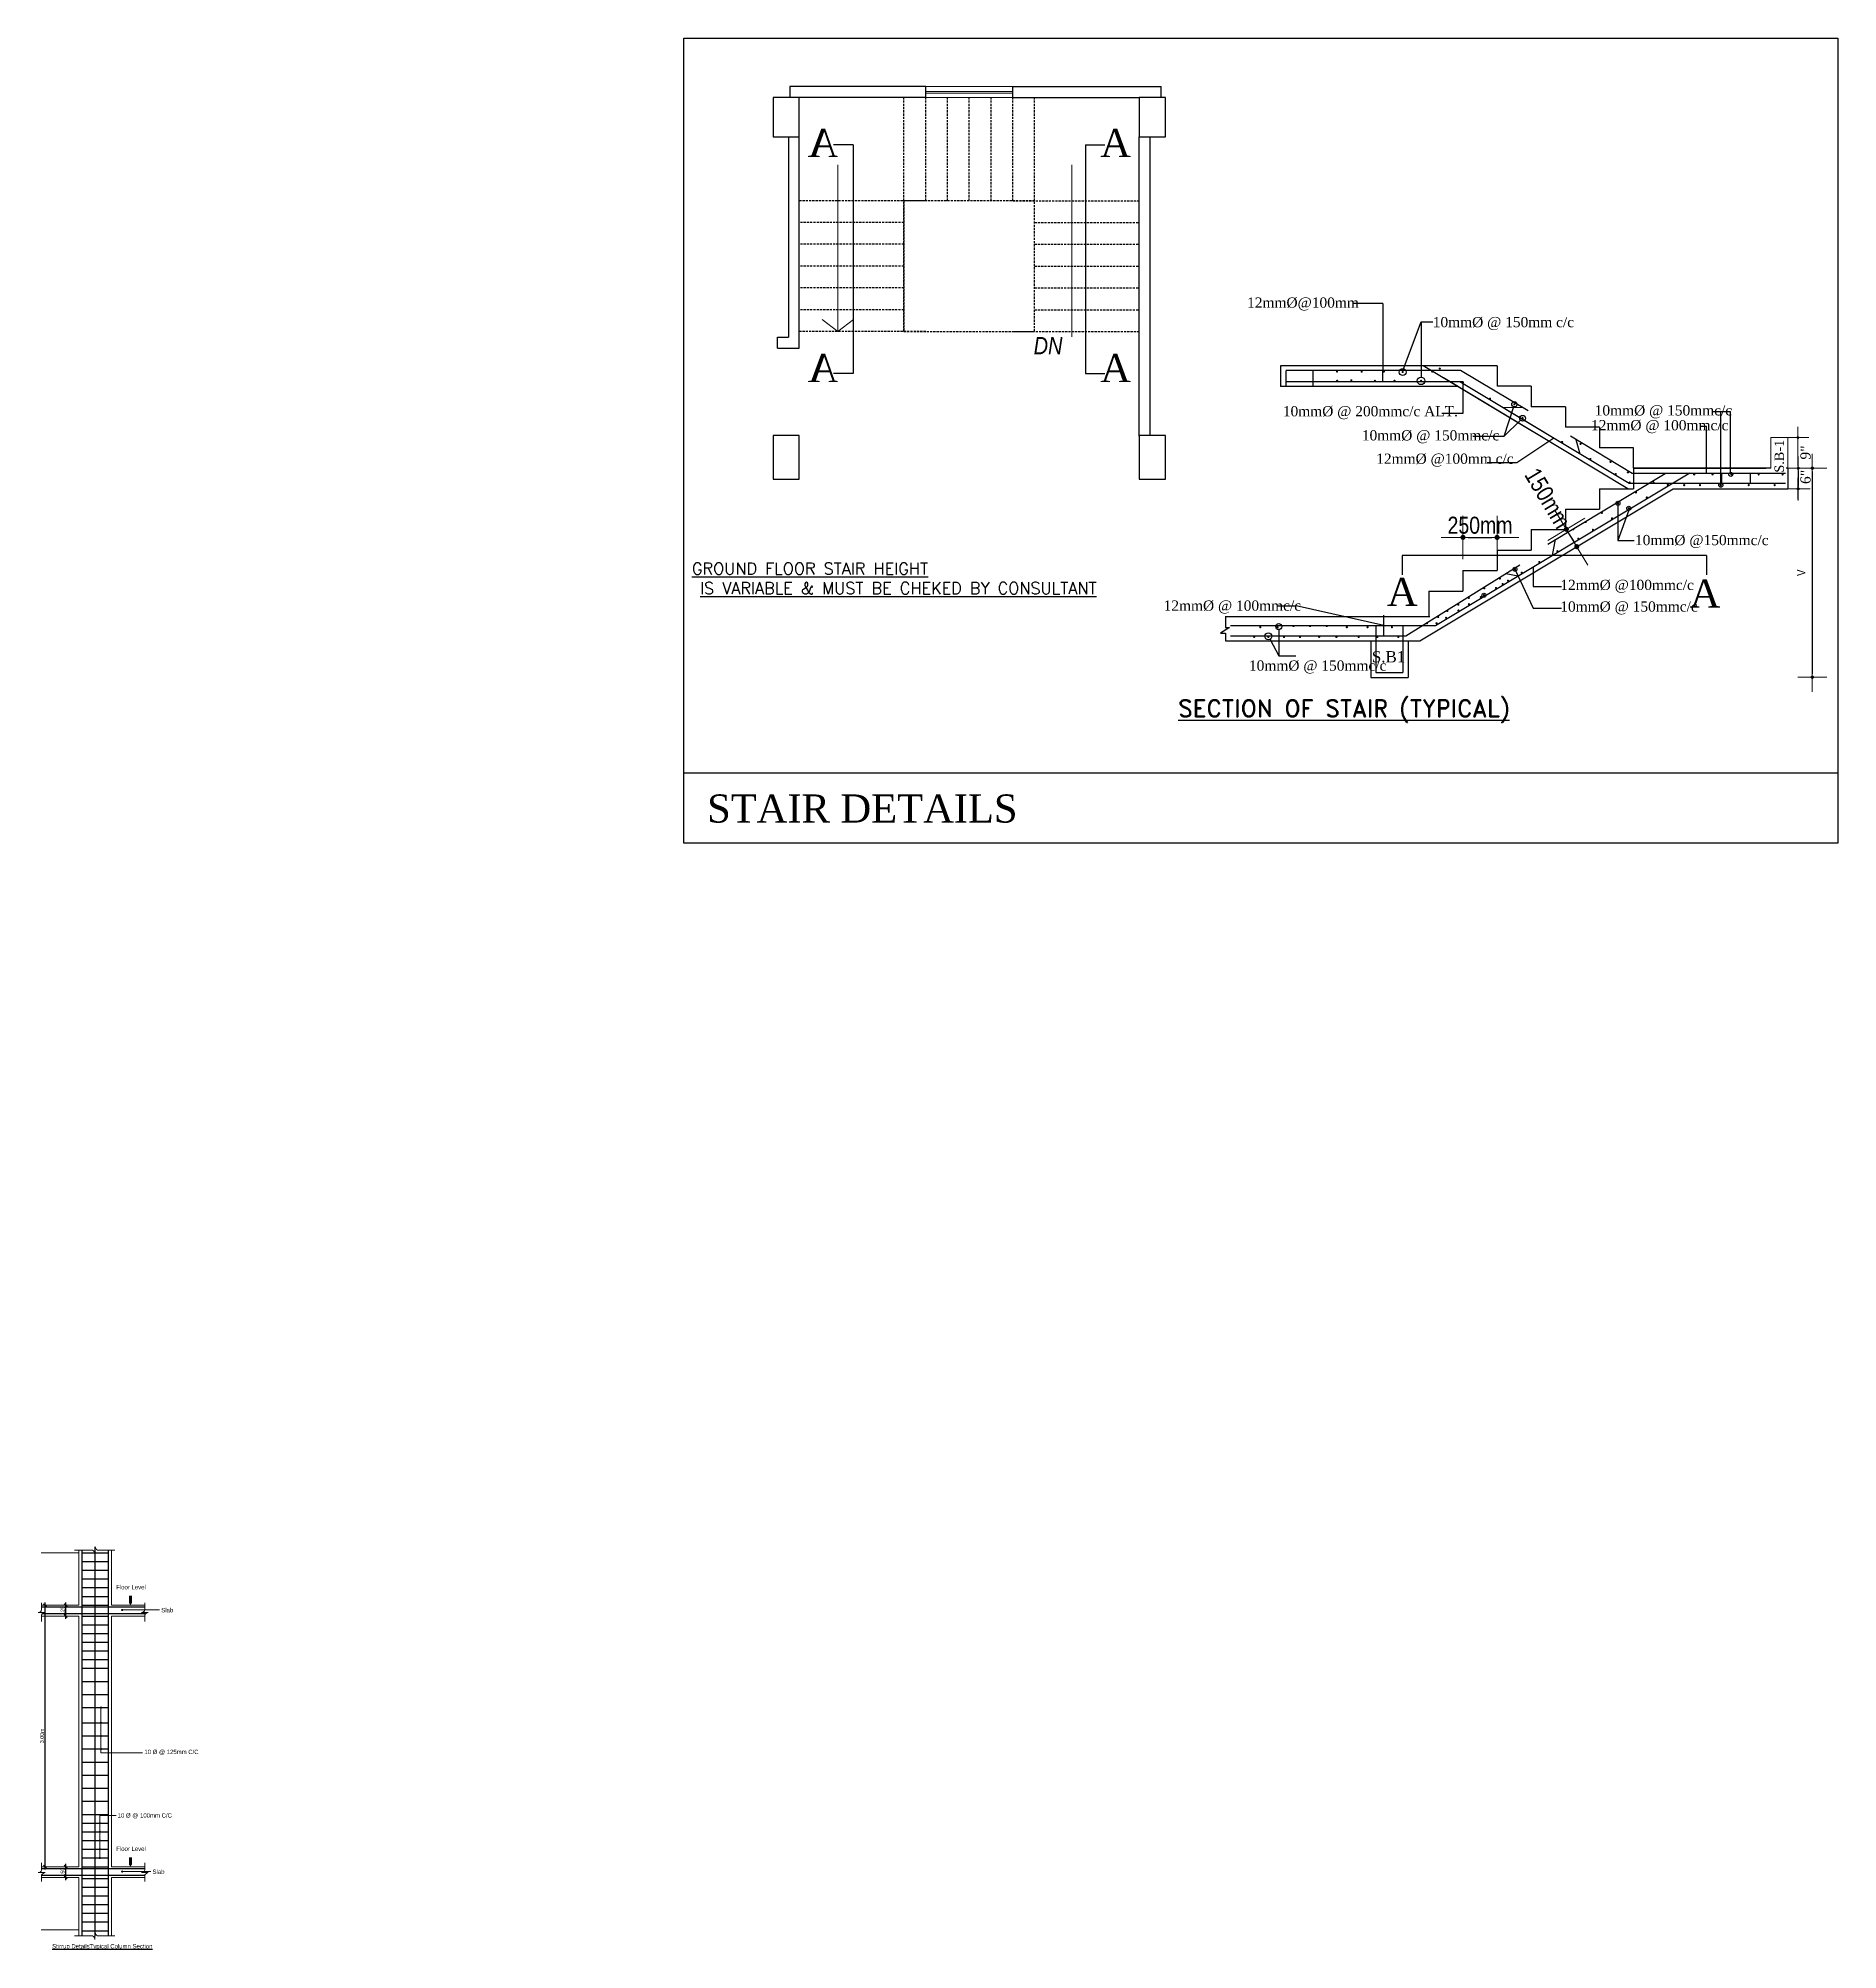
# Model space of a CAD drawing. Header units: inches. Extents: x -4010 to 92088, y -38563 to -1318.
# Drawn here: x 53080 to 53906, y -29917 to -29040 of the extents above; entities that cross this region are included whole.
import ezdxf

# ---------------------------------------------------------------- set-up
doc = ezdxf.new("R2010")
doc.units = ezdxf.units.IN
doc.header["$MEASUREMENT"] = 0
doc.header["$PDMODE"] = 99
doc.linetypes.add('DASHED2', pattern=[0.375, 0.25, -0.125])
for name, color, linetype, lineweight in [('01', 7, 'Continuous', 13), ('BEAM', 7, 'Continuous', 13), ('Column', 2, 'Continuous', 50), ('Con. outline', 5, 'Continuous', 15), ('DIM', 7, 'Continuous', 15), ('DIM-TEXT', 5, 'Continuous', 13), ('Dimension', 7, 'Continuous', 15), ('Layer1', 253, 'Continuous', 5), ('LINE', 8, 'Continuous', 13), ('REINF', 1, 'Continuous', 30), ('Style', 182, 'Continuous', 15), ('win', 96, 'Continuous', 15)]:
    doc.layers.add(name, color=color, linetype=linetype, lineweight=lineweight)
for name, color, linetype in [('1-COMON', 23, 'Continuous'), ('COL SCHEDULE', 4, 'Continuous'), ('EARTH', 8, 'Continuous'), ('Rod', 1, 'Continuous'), ('Stair', 190, 'DASHED2'), ('wall', 3, 'Continuous')]:
    doc.layers.add(name, color=color, linetype=linetype)
doc.layers.add('text', color=7, linetype='Continuous', true_color=0x6a7cf1)
doc.styles.add('DIM', font='ARIALN.TTF')
doc.styles.add('SECTION', font='romand.shx', dxfattribs={"height": 100})
doc.styles.add('SIMPLEX', font='dutcheb.ttf', dxfattribs={"height": 24})
doc.styles.get("Standard").update_dxf_attribs({"font": 'ARIALN.TTF'})
doc.styles.add('T-2', font='ARIALN.TTF', dxfattribs={"height": 2.5})
doc.dimstyles.new('_20', dxfattribs={"dimscale": 0.25, "dimtxt": 7, "dimasz": 5, "dimexe": 6, "dimexo": 2, "dimgap": 2, "dimtad": 1, "dimdec": 1, "dimzin": 3, "dimdsep": 46, "dimlunit": 4, "dimtxsty": 'Standard', "dimblk": 'OBLIQUE', "dimcen": 0, "dimdle": 5, "dimclrt": 7, "dimazin": 0, "dimtfac": 0.0375, "dimtdec": 1, "dimtofl": 0, "dimtmove": 0, "dimatfit": 3, "dimldrblk": 'OPEN30', "dimfxl": 6, "dimtvp": 0.8, "dimtolj": 1, "dimtzin": 0, "dimlwe": -1, "dimarcsym": 0})

msp = doc.modelspace()

# ---------------------------------------------------------------- texts
at = {"layer": '01', "color": 5, "lineweight": 25, "ltscale": 2, "insert": (53772.68, -29250.774), "char_height": 7.8, "attachment_point": 5, "rotation": 300.963757, "style": 'T-2'}
msp.add_mtext('\\A1;150mm', dxfattribs=at)
at = {"layer": '01', "color": 5, "lineweight": 25, "ltscale": 2, "insert": (53741.627, -29263.183), "char_height": 7.8, "attachment_point": 5, "style": 'T-2'}
msp.add_mtext('\\A1;250mm', dxfattribs=at)
at = {"layer": 'COL SCHEDULE', "color": 22, "style": 'DIM'}
for s, p in [('Floor Level', (53115.949, -29751.289)), ('Slab', (53136.608, -29761.843)), ('10 %%C @ 125mm C/C', (53128.843, -29826.878)), ('10 %%C @ 100mm C/C', (53116.618, -29856.006)), ('Floor Level', (53115.949, -29871.289)), ('Slab', (53132.603, -29881.843))]:
    msp.add_text(s, height=2, dxfattribs=at).set_placement(p)
at = {"layer": 'COL SCHEDULE', "color": 22, "insert": (53086.548, -29916.644), "char_height": 2, "attachment_point": 7, "style": 'DIM'}
msp.add_mtext('{\\LStirrup DetailsTypical Column Section}', dxfattribs=at)
at = {"layer": 'DIM', "ltscale": 4, "insert": (53536.844, -29176.762), "char_height": 8, "width": 123.5, "attachment_point": 1}
msp.add_mtext('{\\fArial Narrow|b0|i1|c0|p34;DN\\P} ', dxfattribs=at)
at = {"layer": 'DIM-TEXT', "lineweight": 25, "style": 'SIMPLEX'}
for s, height, p in [('12mm%%C@100mm', 4.68, (53634.764, -29163.33)), ('10mm%%C @ 150mm c/c', 4.68, (53719.942, -29172.294)), ('10mm%%C @ 200mmc/c ALT.', 4.68, (53651.163, -29213.182)), ('10mm%%C @ 150mmc/c', 4.68, (53794.249, -29212.782)), ('12mm%%C @ 100mmc/c', 4.68, (53792.539, -29219.585)), ('10mm%%C @ 150mmc/c ', 4.68, (53687.405, -29224.238)), ('12mm%%C @100mm c/c ', 4.68, (53693.999, -29234.958)), ('10mm%%C @150mmc/c', 4.68, (53812.729, -29272.283)), ('12mm%%C @100mmc/c', 4.68, (53778.45, -29292.851)), ('12mm%%C @ 100mmc/c', 4.68, (53596.47, -29302.341)), ('10mm%%C @ 150mmc/c', 4.68, (53778.45, -29302.765)), ('S.B1', 5.1426, (53692.011, -29326.044)), ('10mm%%C @ 150mmc/c', 4.68, (53635.619, -29329.853))]:
    msp.add_text(s, height=height, dxfattribs=at).set_placement(p)
msp.add_text('S.B-1', height=4.3198, rotation=90, dxfattribs=at).set_placement((53881.058, -29239.013))
at = {"layer": 'DIM-TEXT', "lineweight": 25, "char_height": 4.68, "attachment_point": 5, "rotation": 87.75165, "style": 'SIMPLEX'}
for s, insert in [('\\A1;9"', (53891.039, -29229.823)), ('\\A1;6"', (53891.039, -29240.99))]:
    msp.add_mtext(s, dxfattribs=dict(at, insert=insert))
at = {"layer": 'Style', "lineweight": 25, "attachment_point": 1, "style": 'SECTION'}
for s, insert, char_height in [('{\\H1.5x;\\LGROUND FLOOR STAIR HEIGHT\\P IS VARIABLE & MUST BE CHEKED BY CONSULTANT}', (53380.076, -29280.321), 3.6), ('{\\H1.5x;\\LSECTION OF STAIR (TYPICAL)}', (53603.123, -29343.246), 5.2)]:
    msp.add_mtext(s, dxfattribs=dict(at, insert=insert, char_height=char_height))
at = {"layer": 'Style', "color": 5, "lineweight": 25, "insert": (53888.961, -29284.928), "char_height": 3.9, "attachment_point": 5, "rotation": 90, "style": 'T-2'}
msp.add_mtext('\\A1;V', dxfattribs=at)
at = {"layer": 'text', "lineweight": 25, "extrusion": (0, 0, -1), "char_height": 12.90726, "width": 370.25337, "attachment_point": 2, "text_direction": (-1, 0, 0)}
for insert in [(53440.15, -29081.345), (53440.15, -29184.599)]:
    msp.add_mtext('{\\fTimes New Roman|b0|i0|c0|p18;A}', dxfattribs=dict(at, insert=insert))
at = {"layer": 'text', "lineweight": 25, "char_height": 12.90726, "width": 370.25337, "attachment_point": 2}
for s, insert in [('{\\fTimes New Roman|b0|i0|c0|p18;A}', (53574.442, -29081.345)), ('{\\fTimes New Roman|b0|i0|c0|p18;A}', (53574.442, -29184.599)), ('{\\fTimes New Roman|b0|i0|c0|p18;STAIR DETAILS}', (53458.247, -29386.635))]:
    msp.add_mtext(s, dxfattribs=dict(at, insert=insert))
at = {"layer": 'text', "color": 34, "lineweight": 25, "char_height": 12.90726, "width": 370.25337, "attachment_point": 2}
for insert in [(53706.011, -29287.253), (53844.871, -29288.006)]:
    msp.add_mtext('{\\fTimes New Roman|b0|i0|c0|p18;A}', dxfattribs=dict(at, insert=insert))

# ---------------------------------------------------------------- blocks, each defined once
blk = doc.blocks.new('_Oblique')
at = {"color": 0, "linetype": 'ByBlock', "lineweight": -2}
blk.add_line((-0.5, -0.5), (0.5, 0.5), dxfattribs=at)
blk = doc.blocks.new('*D1125')
at = {"layer": 'Defpoints', "color": 0}
for p in [(53092.74, -29883.53), (53098.33, -29878.53), (53098.83, -29883.53)]:
    blk.add_point(p, dxfattribs=at)
at = {"layer": 'DIM', "color": 0}
for p, q in [((53097.83, -29878.53), (53091.24, -29878.53)), ((53098.33, -29883.53), (53091.24, -29883.53))]:
    blk.add_line(p, q, dxfattribs=at)
at = {"layer": 'DIM', "color": 0, "lineweight": -2}
blk.add_line((53092.74, -29877.28), (53092.74, -29884.78), dxfattribs=at)
at = {"layer": 'DIM', "color": 0, "lineweight": -2, "xscale": 1.25, "yscale": 1.25, "zscale": 1.25}
for p, rotation in [((53092.74, -29878.53), 90), ((53092.74, -29883.53), 270)]:
    blk.add_blockref('_Oblique', p, dxfattribs=dict(at, rotation=rotation))
at = {"layer": 'DIM', "color": 7, "insert": (53091.35, -29881.03), "char_height": 1.75, "attachment_point": 5, "rotation": 90}
blk.add_mtext('\\A1;150', dxfattribs=at)
blk = doc.blocks.new('_Open30')
at = {"color": 0, "linetype": 'ByBlock', "lineweight": -2}
for p, q in [((-1, 0.27), (0, 0)), ((0, 0), (-1, -0.27)), ((0, 0), (-1, 0))]:
    blk.add_line(p, q, dxfattribs=at)
blk = doc.blocks.new('*D1100')
at = {"layer": 'Defpoints', "color": 0}
for p in [(53098.33, -29758.53), (53092.74, -29763.53), (53098.83, -29763.53)]:
    blk.add_point(p, dxfattribs=at)
at = {"layer": 'DIM', "color": 0}
for p, q in [((53097.83, -29758.53), (53091.24, -29758.53)), ((53098.33, -29763.53), (53091.24, -29763.53))]:
    blk.add_line(p, q, dxfattribs=at)
at = {"layer": 'DIM', "color": 0, "lineweight": -2}
blk.add_line((53092.74, -29757.28), (53092.74, -29764.78), dxfattribs=at)
at = {"layer": 'DIM', "color": 0, "lineweight": -2, "xscale": 1.25, "yscale": 1.25, "zscale": 1.25}
for p, rotation in [((53092.74, -29758.53), 90), ((53092.74, -29763.53), 270)]:
    blk.add_blockref('_Oblique', p, dxfattribs=dict(at, rotation=rotation))
at = {"layer": 'DIM', "color": 7, "insert": (53091.35, -29761.03), "char_height": 1.75, "attachment_point": 5, "rotation": 90}
blk.add_mtext('\\A1;125', dxfattribs=at)
blk = doc.blocks.new('*D1126')
at = {"layer": 'Defpoints', "color": 0}
for p in [(53083.27, -29758.53), (53098.83, -29758.53), (53098.83, -29878.53)]:
    blk.add_point(p, dxfattribs=at)
at = {"layer": 'DIM', "color": 0}
for p, q in [((53098.33, -29758.53), (53081.77, -29758.53)), ((53098.33, -29878.53), (53081.77, -29878.53))]:
    blk.add_line(p, q, dxfattribs=at)
at = {"layer": 'DIM', "color": 0, "lineweight": -2}
blk.add_line((53083.27, -29879.78), (53083.27, -29757.28), dxfattribs=at)
at = {"layer": 'DIM', "color": 0, "lineweight": -2, "xscale": 1.25, "yscale": 1.25, "zscale": 1.25}
for p, rotation in [((53083.27, -29758.53), 90), ((53083.27, -29878.53), 270)]:
    blk.add_blockref('_Oblique', p, dxfattribs=dict(at, rotation=rotation))
at = {"layer": 'DIM', "color": 7, "insert": (53081.87, -29818.53), "char_height": 1.75, "attachment_point": 5, "rotation": 90}
blk.add_mtext('\\A1;3.00m', dxfattribs=at)
blk = doc.blocks.new('DIM-U')
at = {"layer": 'DIM'}
for p, q in [((0, -4.26), (0, 4.26)), ((4.26, 0), (-4.26, 0))]:
    blk.add_line(p, q, dxfattribs=at)
at = {"layer": 'DIM', "const_width": 0.5}
blk.add_lwpolyline([(-0.25, 0, 1), (0.25, 0, 1)], format="xyb", close=True, dxfattribs=at)
blk = doc.blocks.new('DIM')
at = {"layer": 'DIM'}
for p, q in [((0, 5.08), (0, -5.08)), ((5.08, 0), (-5.08, 0))]:
    blk.add_line(p, q, dxfattribs=at)
at = {"layer": 'DIM', "const_width": 0.64}
blk.add_lwpolyline([(-0.32, 0, 1), (0.32, 0, 1)], format="xyb", close=True, dxfattribs=at)

# ---------------------------------------------------------------- dimensions: what is measured, and where the dimension line sits
at = {"layer": 'DIM'}
for base, p1, p2, text, picture, middle in [((53083.268, -29758.529), (53098.828, -29878.529), (53098.828, -29758.529), '3.00m', '*D1126', (53081.875, -29818.529)), ((53092.739, -29763.529), (53098.328, -29758.529), (53098.828, -29763.529), '125', '*D1100', (53091.345, -29761.029)), ((53092.739, -29883.529), (53098.328, -29878.529), (53098.828, -29883.529), '150', '*D1125', (53091.345, -29881.029))]:
    dim = msp.add_linear_dim(base=base, p1=p1, p2=p2, angle=90, text=text, dimstyle='_20', dxfattribs=at)
    dim.commit()
    dim.dimension.update_dxf_attribs({"geometry": picture, "text_midpoint": middle})

# ---------------------------------------------------------------- linework, layer by layer
at = {"color": 4, "ltscale": 4}
for p, q in [((53454.028, -29088.602), (53445.041, -29088.602)), ((53454.028, -29088.602), (53454.028, -29193.519)), ((53560.563, -29088.602), (53560.563, -29193.519)), ((53560.563, -29088.602), (53569.551, -29088.602)), ((53650.149, -29190.071), (53650.149, -29199.431)), ((53454.028, -29193.519), (53445.041, -29193.519)), ((53560.563, -29193.519), (53569.551, -29193.519)), ((53845.458, -29276.953), (53705.924, -29276.953)), ((53705.924, -29276.953), (53705.924, -29285.941)), ((53845.458, -29276.953), (53845.458, -29285.941))]:
    msp.add_line(p, q, dxfattribs=at)
at = {"lineweight": 25}
msp.add_line((53882.864, -29236.989), (53882.886, -29246.395), dxfattribs=at)
at = {"layer": '01', "lineweight": 25, "ltscale": 2}
for p, q in [((53749.455, -29190.025), (53650.149, -29190.025)), ((53765.744, -29220.145), (53715.567, -29190.039)), ((53749.455, -29190.025), (53733.8, -29190.025)), ((53749.455, -29190.025), (53749.455, -29199.418)), ((53731.221, -29199.431), (53650.149, -29199.431)), ((53809.471, -29246.382), (53724.824, -29195.593)), ((53765.109, -29199.418), (53749.455, -29199.418)), ((53765.109, -29199.418), (53765.109, -29208.811)), ((53780.764, -29208.811), (53765.109, -29208.811)), ((53780.764, -29208.811), (53780.764, -29218.203)), ((53796.419, -29218.203), (53780.764, -29218.203)), ((53796.419, -29218.203), (53796.419, -29227.596)), ((53812.073, -29227.596), (53796.419, -29227.596)), ((53875.064, -29236.965), (53812.073, -29236.989)), ((53812.073, -29236.989), (53827.728, -29236.989)), ((53812.073, -29236.989), (53812.073, -29246.382)), ((53812.073, -29236.989), (53872.753, -29236.989)), ((53882.864, -29236.989), (53882.035, -29236.989)), ((53713.992, -29316.184), (53830.307, -29246.395)), ((53796.419, -29246.382), (53796.419, -29255.774)), ((53796.419, -29246.382), (53812.073, -29246.382)), ((53830.307, -29246.395), (53882.886, -29246.377)), ((53882.864, -29246.395), (53882.886, -29246.395)), ((53780.764, -29255.774), (53796.419, -29255.774)), ((53780.764, -29255.774), (53780.764, -29265.167)), ((53765.109, -29265.167), (53780.764, -29265.167)), ((53765.109, -29265.167), (53765.109, -29274.56)), ((53749.455, -29274.56), (53765.109, -29274.56)), ((53749.455, -29274.56), (53749.455, -29283.953)), ((53733.8, -29283.953), (53749.455, -29283.953)), ((53733.8, -29283.953), (53733.8, -29293.345)), ((53718.146, -29293.345), (53733.8, -29293.345)), ((53718.146, -29293.345), (53718.146, -29305.065)), ((53624.807, -29305.065), (53718.627, -29305.065)), ((53624.811, -29316.184), (53627.151, -29316.184)), ((53625.981, -29316.184), (53713.992, -29316.184)), ((53691.546, -29316.184), (53691.546, -29333.046)), ((53708.615, -29316.184), (53708.615, -29333.046)), ((53691.546, -29333.046), (53708.615, -29333.046))]:
    msp.add_line(p, q, dxfattribs=at)
at = {"layer": '01', "lineweight": 25}
msp.add_line((53812.073, -29236.989), (53812.073, -29227.596), dxfattribs=at)
at = {"layer": '01', "color": 6, "lineweight": 25, "ltscale": 2}
for p, q in [((53736.14, -29268.726), (53747.115, -29268.726)), ((53782.426, -29267.017), (53784.799, -29270.971))]:
    msp.add_line(p, q, dxfattribs=at)
at = {"layer": '1-COMON'}
for points in [[(53122.459, -29758.529, 0, 3.9, 0), (53122.459, -29755.735, 1.3, 1.3, 0), (53122.459, -29754.184, 1.3, 1.3, 0)], [(53122.459, -29878.529, 0, 3.9, 0), (53122.459, -29875.735, 1.3, 1.3, 0), (53122.459, -29874.184, 1.3, 1.3, 0)]]:
    msp.add_lwpolyline(points, format="xyseb", dxfattribs=at)
at = {"layer": '1-COMON', "const_width": 0.5}
for points in [[(53118.424, -29760.773, 1), (53118.924, -29760.773, 1)], [(53108.697, -29805.529, 1), (53109.197, -29805.529, 1)], [(53108.697, -29812.529, 1), (53109.197, -29812.529, 1)], [(53108.697, -29818.529, 1), (53109.197, -29818.529, 1)], [(53108.697, -29824.529, 1), (53109.197, -29824.529, 1)], [(53108.158, -29858.529, -1), (53108.658, -29858.529, -1)], [(53108.158, -29862.529, -1), (53108.658, -29862.529, -1)], [(53108.158, -29866.529, -1), (53108.658, -29866.529, -1)], [(53108.158, -29870.529, -1), (53108.658, -29870.529, -1)], [(53108.158, -29874.529, -1), (53108.658, -29874.529, -1)], [(53118.424, -29880.773, 1), (53118.924, -29880.773, 1)]]:
    msp.add_lwpolyline(points, format="xyb", close=True, dxfattribs=at)
at = {"layer": 'BEAM', "lineweight": 5}
for p, q in [((53882.864, -29222.949), (53875.064, -29222.949)), ((53875.064, -29222.949), (53875.064, -29236.989)), ((53882.864, -29236.989), (53882.864, -29222.949))]:
    msp.add_line(p, q, dxfattribs=at)
at = {"layer": 'BEAM', "color": 255, "lineweight": 9}
msp.add_line((53887.462, -29236.014), (53887.462, -29223.924), dxfattribs=at)
at = {"layer": 'Column', "lineweight": 13}
for p, q in [((53098.828, -29733.373), (53098.828, -29758.529)), ((53113.828, -29733.373), (53113.828, -29758.529)), ((53098.828, -29758.529), (53081.553, -29758.529)), ((53129.269, -29758.529), (53113.828, -29758.529)), ((53098.828, -29763.529), (53081.71, -29763.529)), ((53098.828, -29803.529), (53098.828, -29763.529)), ((53113.828, -29803.529), (53113.828, -29763.529)), ((53129.269, -29763.529), (53113.828, -29763.529)), ((53098.828, -29878.529), (53098.828, -29803.529)), ((53113.828, -29878.529), (53113.828, -29803.529)), ((53098.828, -29878.529), (53081.553, -29878.529)), ((53098.828, -29883.529), (53081.553, -29883.529)), ((53098.828, -29883.529), (53098.828, -29910.455)), ((53129.269, -29878.529), (53113.828, -29878.529)), ((53113.828, -29883.529), (53113.828, -29910.455)), ((53129.269, -29883.529), (53113.828, -29883.529))]:
    msp.add_line(p, q, dxfattribs=at)
at = {"layer": 'Con. outline', "lineweight": 25}
for p, q in [((53650.149, -29190.071), (53650.149, -29193.382)), ((53650.149, -29195.93), (53650.149, -29199.431)), ((53624.807, -29304.78), (53624.807, -29310.102)), ((53626.754, -29310.102), (53622.56, -29312.65)), ((53622.56, -29312.65), (53624.807, -29312.65)), ((53624.807, -29310.102), (53626.754, -29310.102)), ((53624.807, -29312.65), (53624.807, -29316.151))]:
    msp.add_line(p, q, dxfattribs=at)
at = {"layer": 'DIM', "ltscale": 4}
for p, q in [((53446.996, -29097.788), (53446.996, -29174.259)), ((53554.306, -29176.737), (53554.306, -29097.788)), ((53446.996, -29174.259), (53439.796, -29168.834)), ((53446.996, -29174.259), (53454.196, -29168.834))]:
    msp.add_line(p, q, dxfattribs=at)
at = {"layer": 'DIM', "lineweight": 25}
for p, q in [((53697.013, -29161.44), (53683.387, -29161.44)), ((53697.013, -29161.44), (53697.013, -29192.127)), ((53706.485, -29191.355), (53714.583, -29169.845)), ((53714.583, -29169.845), (53719.942, -29169.843)), ((53714.583, -29169.845), (53714.584, -29195.174)), ((53697.013, -29197.412), (53697.013, -29192.127)), ((53756.911, -29208.768), (53752.546, -29222.453)), ((53752.546, -29222.453), (53760.218, -29215.009)), ((53842.942, -29217.731), (53845.579, -29217.731)), ((53845.579, -29234.641), (53845.579, -29217.731)), ((53848.238, -29210.891), (53856.594, -29210.891)), ((53852.036, -29239.555), (53852.036, -29210.891)), ((53856.594, -29234.641), (53856.594, -29210.891)), ((53752.546, -29222.453), (53738.331, -29222.453)), ((53775.433, -29223.22), (53758.537, -29234.491)), ((53758.537, -29234.491), (53744.865, -29234.491)), ((53845.579, -29239.337), (53845.579, -29234.641)), ((53856.594, -29239.337), (53856.594, -29234.641)), ((53852.036, -29244.251), (53852.036, -29239.555)), ((53804.898, -29253.992), (53804.898, -29270.083)), ((53809.894, -29256.289), (53804.898, -29270.083)), ((53804.898, -29270.083), (53812.351, -29270.083)), ((53757.649, -29283.323), (53765.983, -29301.172)), ((53765.983, -29282.251), (53765.983, -29286.947)), ((53765.983, -29286.947), (53765.983, -29291.257)), ((53765.983, -29291.257), (53779.065, -29291.257)), ((53648.588, -29300.079), (53657.341, -29300.079)), ((53697.55, -29309.139), (53657.341, -29300.079)), ((53697.55, -29309.139), (53697.55, -29304.443)), ((53765.983, -29301.172), (53779.065, -29301.172)), ((53649.284, -29311.012), (53649.284, -29323.081)), ((53697.55, -29313.836), (53697.55, -29306.791)), ((53645.282, -29315.494), (53649.284, -29323.081)), ((53649.284, -29323.081), (53657.138, -29323.081))]:
    msp.add_line(p, q, dxfattribs=at)
at = {"layer": 'DIM'}
for p, q in [((53098.828, -29734.529), (53081.553, -29734.529)), ((53118.674, -29760.773), (53135.826, -29760.773)), ((53118.674, -29880.773), (53131.822, -29880.773)), ((53098.828, -29907.529), (53081.553, -29907.529))]:
    msp.add_line(p, q, dxfattribs=at)
for points in [[(53115.317, -29733.373), (53107.304, -29733.373, -0.1850239), (53106.195, -29731.805), (53106.195, -29734.93, 0.3616375), (53105.014, -29733.373), (53096.761, -29733.373)], [(53081.71, -29766.003), (53081.71, -29762.989, -0.1850239), (53083.279, -29761.88), (53080.154, -29761.88, 0.3616375), (53081.71, -29760.7), (53081.71, -29757.447)], [(53129.083, -29766.003), (53129.083, -29762.989, -0.1850239), (53130.651, -29761.88), (53127.526, -29761.88, 0.3616375), (53129.083, -29760.7), (53129.083, -29757.447)], [(53081.71, -29885.328), (53081.71, -29882.314, -0.1850239), (53083.279, -29881.205), (53080.154, -29881.205, 0.3616375), (53081.71, -29880.024), (53081.71, -29876.771)], [(53129.083, -29885.328), (53129.083, -29882.314, -0.1850239), (53130.651, -29881.205), (53127.526, -29881.205, 0.3616375), (53129.083, -29880.024), (53129.083, -29876.771)], [(53115.317, -29910.309), (53107.304, -29910.309, -0.1850239), (53106.195, -29908.741), (53106.195, -29911.866, 0.3616375), (53105.014, -29910.309), (53096.761, -29910.309)]]:
    msp.add_lwpolyline(points, format="xyb", dxfattribs=at)
for points in [[(53108.947, -29805.529), (53108.947, -29826.277), (53128.062, -29826.277)], [(53108.408, -29874.529), (53108.408, -29855.027), (53115.837, -29855.027)]]:
    msp.add_lwpolyline(points, dxfattribs=at)
at = {"layer": 'DIM', "lineweight": 25}
for centre, radius in [((53706.139, -29192.876), 1.561), ((53714.584, -29196.911), 1.737), ((53757.385, -29207.635), 1.228), ((53761.172, -29214.068), 1.34), ((53852.111, -29244.752), 0.926), ((53856.669, -29239.838), 0.926), ((53804.898, -29253.066), 0.926), ((53809.894, -29255.363), 0.926), ((53757.649, -29283.323), 0.926), ((53757.649, -29283.323), 0.926), ((53743.429, -29295.242), 0.926), ((53644.546, -29314.091), 1.585), ((53649.284, -29309.647), 1.365)]:
    msp.add_circle(centre, radius, dxfattribs=at)
at = {"layer": 'Dimension', "color": 6, "lineweight": 25}
for q in [(53882.886, -29246.395), (53882.864, -29246.395)]:
    msp.add_line((53882.864, -29236.989), q, dxfattribs=at)
at = {"layer": 'Dimension', "color": 255, "lineweight": 25}
msp.add_line((53887.625, -29238.061), (53887.625, -29245.323), dxfattribs=at)
at = {"layer": 'EARTH', "lineweight": 25}
for p, q in [((53733.795, -29197.642), (53733.795, -29211.883)), ((53733.795, -29211.883), (53724.085, -29211.883))]:
    msp.add_line(p, q, dxfattribs=at)
at = {"layer": 'Layer1', "lineweight": 25}
msp.add_line((53376.384, -29376.694), (53905.754, -29376.694), dxfattribs=at)
msp.add_lwpolyline([(53376.384, -29039.728), (53905.754, -29039.728), (53905.754, -29408.919), (53376.384, -29408.919)], close=True, dxfattribs=at)
at = {"layer": 'LINE', "color": 1, "lineweight": 30, "ltscale": 4}
for points in [[(53417.296, -29084.938), (53429.296, -29084.938), (53429.296, -29066.938), (53417.296, -29066.938)], [(53585.296, -29084.938), (53597.296, -29084.938), (53597.296, -29066.938), (53585.296, -29066.938)], [(53417.296, -29241.938), (53429.296, -29241.938), (53429.296, -29221.938), (53417.296, -29221.938)], [(53585.296, -29241.938), (53597.296, -29241.938), (53597.296, -29221.938), (53585.296, -29221.938)]]:
    msp.add_lwpolyline(points, close=True, dxfattribs=at)
at = {"layer": 'REINF', "lineweight": 25}
for p, q in [((53732.74, -29192.127), (53652.487, -29192.127)), ((53652.489, -29192.387), (53652.489, -29199.431)), ((53664.969, -29192.127), (53664.969, -29199.431)), ((53763.664, -29210.682), (53732.74, -29192.127)), ((53733.896, -29197.412), (53652.487, -29197.412)), ((53810.122, -29244.033), (53732.42, -29197.412)), ((53774.81, -29222.846), (53732.42, -29197.412)), ((53761.155, -29209.176), (53752.291, -29209.335)), ((53811.423, -29239.337), (53783.093, -29222.339)), ((53785.545, -29223.811), (53787.389, -29230.394)), ((53721.169, -29309.139), (53837.916, -29239.091)), ((53772.745, -29271.799), (53826.495, -29239.337)), ((53881.701, -29244.033), (53810.122, -29244.033)), ((53881.701, -29239.337), (53811.423, -29239.337)), ((53852.547, -29244.033), (53852.547, -29239.337)), ((53865.679, -29244.033), (53865.679, -29239.337)), ((53776.08, -29269.518), (53774.768, -29276.953)), ((53707.531, -29313.836), (53759.965, -29281.297)), ((53753.524, -29285.294), (53759.186, -29286.329)), ((53627.151, -29309.139), (53721.169, -29309.139)), ((53627.151, -29313.836), (53707.531, -29313.836)), ((53693.886, -29309.139), (53693.886, -29330.706)), ((53706.275, -29309.139), (53706.275, -29330.706)), ((53693.886, -29330.706), (53706.275, -29330.706))]:
    msp.add_line(p, q, dxfattribs=at)
at = {"layer": 'REINF', "lineweight": 25, "const_width": 0.501}
for points in [[(53676.248, -29192.611, -1), (53675.747, -29192.611, -1)], [(53687.552, -29192.706, -1), (53687.051, -29192.706, -1)], [(53697.776, -29192.611, -1), (53697.275, -29192.611, -1)], [(53706.389, -29192.876, -1), (53705.888, -29192.876, -1)], [(53719.937, -29192.611, -1), (53719.436, -29192.611, -1)], [(53723.429, -29191.272, -1), (53722.928, -29191.272, -1)], [(53676.342, -29196.885, -1), (53675.841, -29196.885, -1)], [(53682.834, -29196.68, -1), (53682.333, -29196.68, -1)], [(53693.63, -29196.911, -1), (53693.129, -29196.911, -1)], [(53702.638, -29196.911, -1), (53702.137, -29196.911, -1)], [(53714.835, -29196.911, -1), (53714.334, -29196.911, -1)], [(53734.046, -29197.642, -1), (53733.545, -29197.642, -1)], [(53746.414, -29205.062, -1), (53745.913, -29205.062, -1)], [(53757.636, -29207.635, -1), (53757.135, -29207.635, -1)], [(53761.365, -29214.033, -1), (53760.864, -29214.033, -1)], [(53761.423, -29214.068, -1), (53760.922, -29214.068, -1)], [(53779.551, -29224.945, -1), (53779.05, -29224.945, -1)], [(53787.983, -29225.844, -1), (53787.482, -29225.844, -1)], [(53792.515, -29232.723, -1), (53792.014, -29232.723, -1)], [(53801.753, -29234.106, -1), (53801.252, -29234.106, -1)], [(53804.131, -29239.693, -1), (53803.63, -29239.693, -1)], [(53809.715, -29238.883, -1), (53809.214, -29238.883, -1)], [(53810.554, -29243.547, -1), (53810.054, -29243.547, -1)], [(53821.004, -29243.52, 1), (53821.505, -29243.52, 1)], [(53828.031, -29244.631, -1), (53827.53, -29244.631, -1)], [(53835.045, -29244.752, 1), (53835.546, -29244.752, 1)], [(53839.612, -29239.838, 1), (53840.113, -29239.838, 1)], [(53842.288, -29244.752, 1), (53842.789, -29244.752, 1)], [(53848.043, -29239.838, 1), (53848.544, -29239.838, 1)], [(53851.835, -29244.752, 1), (53852.336, -29244.752, 1)], [(53856.719, -29239.838, 1), (53857.22, -29239.838, 1)], [(53864.653, -29244.752, 1), (53865.154, -29244.752, 1)], [(53869.212, -29239.838, 1), (53869.713, -29239.838, 1)], [(53876.563, -29244.752, 1), (53877.063, -29244.752, 1)], [(53880.212, -29239.838, 1), (53880.713, -29239.838, 1)], [(53805.148, -29253.066, -1), (53804.647, -29253.066, -1)], [(53813.419, -29248.115, -1), (53812.918, -29248.115, -1)], [(53818.392, -29250.415, -1), (53817.891, -29250.415, -1)], [(53790.327, -29261.674, -1), (53789.826, -29261.674, -1)], [(53797.798, -29257.466, -1), (53797.297, -29257.466, -1)], [(53802.39, -29260.016, -1), (53801.889, -29260.016, -1)], [(53810.144, -29255.363, -1), (53809.643, -29255.363, -1)], [(53784.699, -29265.044, -1), (53784.198, -29265.044, -1)], [(53786.965, -29269.27, -1), (53786.464, -29269.27, -1)], [(53793.678, -29265.243, -1), (53793.177, -29265.243, -1)], [(53769.063, -29280.012, -1), (53768.563, -29280.012, -1)], [(53777.358, -29275.035, -1), (53776.858, -29275.035, -1)], [(53751.006, -29287.601, -1), (53750.505, -29287.601, -1)], [(53754.726, -29288.614, -1), (53754.226, -29288.614, -1)], [(53757.899, -29283.323, -1), (53757.398, -29283.323, -1)], [(53760.957, -29284.876, -1), (53760.456, -29284.876, -1)], [(53760.961, -29284.873, -1), (53760.46, -29284.873, -1)], [(53736.728, -29296.461, -1), (53736.227, -29296.461, -1)], [(53742.276, -29296.084, -1), (53741.775, -29296.084, -1)], [(53743.68, -29295.242, -1), (53743.179, -29295.242, -1)], [(53743.803, -29292.071, -1), (53743.302, -29292.071, -1)], [(53749.22, -29291.918, -1), (53748.719, -29291.918, -1)], [(53752.25, -29290.1, -1), (53751.749, -29290.1, -1)], [(53722.678, -29305.254, -1), (53722.177, -29305.254, -1)], [(53726.295, -29305.622, -1), (53725.794, -29305.622, -1)], [(53726.895, -29302.441, -1), (53726.394, -29302.441, -1)], [(53731.912, -29299.533, -1), (53731.411, -29299.533, -1)], [(53731.965, -29302.22, -1), (53731.464, -29302.22, -1)], [(53736.812, -29299.363, -1), (53736.311, -29299.363, -1)], [(53638.253, -29314.387, -1), (53637.752, -29314.387, -1)], [(53641.074, -29309.912, -1), (53640.573, -29309.912, -1)], [(53644.77, -29314.387, -1), (53644.269, -29314.387, -1)], [(53648.972, -29309.912, -1), (53648.471, -29309.912, -1)], [(53651.96, -29314.387, -1), (53651.459, -29314.387, -1)], [(53656.262, -29309.39, -1), (53655.761, -29309.39, -1)], [(53659.252, -29314.387, -1), (53658.751, -29314.387, -1)], [(53663.926, -29309.39, -1), (53663.425, -29309.39, -1)], [(53668.065, -29314.387, -1), (53667.564, -29314.387, -1)], [(53671.59, -29309.39, -1), (53671.089, -29309.39, -1)], [(53675.997, -29314.401, -1), (53675.496, -29314.401, -1)], [(53680.761, -29309.912, -1), (53680.26, -29309.912, -1)], [(53686.19, -29314.387, -1), (53685.689, -29314.387, -1)], [(53690.282, -29309.912, -1), (53689.781, -29309.912, -1)], [(53694.742, -29314.387, -1), (53694.241, -29314.387, -1)], [(53701.469, -29309.912, -1), (53700.968, -29309.912, -1)], [(53704.377, -29314.387, -1), (53703.876, -29314.387, -1)], [(53717.509, -29308.104, -1), (53717.008, -29308.104, -1)], [(53721.921, -29308.105, -1), (53721.42, -29308.105, -1)]]:
    msp.add_lwpolyline(points, format="xyb", close=True, dxfattribs=at)
at = {"layer": 'Rod'}
for p, q in [((53100.328, -29803.529), (53100.328, -29733.373)), ((53100.328, -29734.529), (53112.328, -29734.529)), ((53106.328, -29803.529), (53106.328, -29733.373)), ((53112.328, -29803.529), (53112.328, -29733.373)), ((53100.328, -29738.529), (53112.328, -29738.529)), ((53100.328, -29742.529), (53112.328, -29742.529)), ((53100.328, -29746.529), (53112.328, -29746.529)), ((53100.328, -29750.529), (53112.328, -29750.529)), ((53129.269, -29759.529), (53081.71, -29759.529)), ((53129.269, -29762.529), (53082.1, -29762.529)), ((53100.328, -29754.529), (53112.328, -29754.529)), ((53100.328, -29758.529), (53112.328, -29758.529)), ((53100.328, -29763.529), (53112.328, -29763.529)), ((53100.328, -29767.529), (53112.328, -29767.529)), ((53100.328, -29771.529), (53112.328, -29771.529)), ((53100.328, -29775.529), (53112.328, -29775.529)), ((53100.328, -29779.529), (53112.328, -29779.529)), ((53100.328, -29783.529), (53112.328, -29783.529)), ((53100.328, -29787.529), (53112.328, -29787.529)), ((53100.328, -29793.529), (53112.328, -29793.529)), ((53100.328, -29799.529), (53112.328, -29799.529)), ((53100.328, -29910.455), (53100.328, -29803.529)), ((53100.328, -29805.529), (53112.328, -29805.529)), ((53106.328, -29910.455), (53106.328, -29803.529)), ((53112.328, -29910.455), (53112.328, -29803.529)), ((53100.328, -29812.529), (53112.328, -29812.529)), ((53100.328, -29818.529), (53112.328, -29818.529)), ((53100.328, -29824.529), (53112.328, -29824.529)), ((53100.328, -29830.529), (53112.328, -29830.529)), ((53100.328, -29836.529), (53112.328, -29836.529)), ((53100.328, -29842.529), (53112.328, -29842.529)), ((53100.328, -29848.529), (53112.328, -29848.529)), ((53100.328, -29854.529), (53112.328, -29854.529)), ((53100.328, -29858.529), (53112.328, -29858.529)), ((53100.328, -29862.529), (53112.328, -29862.529)), ((53100.328, -29866.529), (53112.328, -29866.529)), ((53100.328, -29870.529), (53112.328, -29870.529)), ((53100.328, -29874.529), (53112.328, -29874.529)), ((53129.269, -29879.529), (53081.71, -29879.529)), ((53129.269, -29882.529), (53081.71, -29882.529)), ((53100.328, -29878.529), (53112.328, -29878.529)), ((53100.328, -29883.881), (53112.328, -29883.881)), ((53100.328, -29887.881), (53112.328, -29887.881)), ((53100.328, -29891.881), (53112.328, -29891.881)), ((53100.328, -29895.881), (53112.328, -29895.881)), ((53100.328, -29899.881), (53112.328, -29899.881)), ((53100.328, -29903.881), (53112.328, -29903.881)), ((53100.328, -29907.881), (53112.328, -29907.881))]:
    msp.add_line(p, q, dxfattribs=at)
at = {"layer": 'Rod', "lineweight": 25}
for p, q in [((53112.328, -29762.529), (53100.328, -29762.529)), ((53112.328, -29882.529), (53100.328, -29882.529))]:
    msp.add_line(p, q, dxfattribs=at)
at = {"layer": 'Stair', "ltscale": 4}
for p, q in [((53477.296, -29174.259), (53477.296, -29066.259)), ((53487.296, -29114.259), (53487.296, -29066.259)), ((53497.296, -29114.259), (53497.296, -29066.938)), ((53497.296, -29114.259), (53497.296, -29066.938)), ((53507.296, -29114.259), (53507.296, -29066.938)), ((53517.296, -29114.259), (53517.296, -29066.938)), ((53527.296, -29114.259), (53527.296, -29066.938)), ((53527.296, -29114.259), (53527.296, -29066.938)), ((53537.296, -29174.259), (53537.296, -29066.938)), ((53487.296, -29114.259), (53429.296, -29114.259)), ((53527.296, -29114.259), (53585.296, -29114.259)), ((53477.296, -29124.259), (53429.296, -29124.259)), ((53537.296, -29124.259), (53585.296, -29124.259)), ((53477.296, -29134.259), (53429.296, -29134.259)), ((53537.296, -29134.259), (53585.296, -29134.259)), ((53477.296, -29144.259), (53429.296, -29144.259)), ((53537.296, -29144.259), (53585.296, -29144.259)), ((53477.296, -29154.259), (53429.296, -29154.259)), ((53537.296, -29154.259), (53585.296, -29154.259)), ((53477.296, -29164.259), (53429.296, -29164.259)), ((53537.296, -29164.259), (53585.296, -29164.259)), ((53487.296, -29174.259), (53429.296, -29174.259)), ((53527.296, -29174.259), (53585.296, -29174.259))]:
    msp.add_line(p, q, dxfattribs=at)
msp.add_lwpolyline([(53477.296, -29174.259), (53537.296, -29174.259), (53537.296, -29114.259), (53477.296, -29114.259)], close=True, dxfattribs=at)
at = {"layer": 'Style', "color": 6, "lineweight": 25}
msp.add_line((53894.072, -29238.549), (53894.072, -29331.307), dxfattribs=at)
msp.add_line((53894.072, -29238.549), (53894.072, -29331.307), dxfattribs=at)
at = {"layer": 'wall', "ltscale": 4}
for p, q in [((53487.296, -29061.938), (53424.909, -29061.938)), ((53424.909, -29061.938), (53424.909, -29066.938)), ((53487.296, -29066.938), (53429.296, -29066.938)), ((53487.296, -29066.938), (53487.296, -29061.938)), ((53527.296, -29066.938), (53527.296, -29061.938)), ((53527.296, -29061.938), (53595.296, -29061.938)), ((53527.296, -29066.938), (53585.296, -29066.938)), ((53595.296, -29066.938), (53595.296, -29061.938)), ((53424.296, -29084.938), (53424.296, -29176.938)), ((53429.296, -29181.938), (53429.296, -29084.938)), ((53585.296, -29222.259), (53585.296, -29084.938)), ((53590.296, -29186.938), (53590.296, -29084.938)), ((53419.296, -29181.938), (53419.296, -29176.938)), ((53419.296, -29176.938), (53424.296, -29176.938)), ((53419.296, -29181.938), (53429.296, -29181.938)), ((53590.296, -29221.938), (53590.296, -29186.938))]:
    msp.add_line(p, q, dxfattribs=at)
at = {"layer": 'win', "ltscale": 4}
for p, q in [((53527.296, -29061.938), (53487.296, -29061.938)), ((53527.296, -29064.096), (53487.296, -29064.096)), ((53527.296, -29064.938), (53487.296, -29064.938)), ((53527.296, -29066.938), (53487.296, -29066.938))]:
    msp.add_line(p, q, dxfattribs=at)

# ---------------------------------------------------------------- block references
at = {"layer": '01', "color": 6, "lineweight": 25, "ltscale": 2, "yscale": 2.339999999996508, "zscale": 2.34}
for p, xscale, rotation in [((53781.222, -29265.011), 2.340000000011124, 120.963756531768), ((53733.8, -29268.726), 2.339999999996508, 180), ((53786.002, -29272.978), 2.340000000011124, 300.963756531768)]:
    msp.add_blockref('DIM-U', p, dxfattribs=dict(at, xscale=xscale, rotation=rotation))
at = {"layer": '01', "color": 6, "lineweight": 25, "ltscale": 2, "xscale": 2.339999999996508, "yscale": 2.339999999996508, "zscale": 2.34}
msp.add_blockref('DIM-U', (53749.455, -29268.726), dxfattribs=at)
at = {"layer": 'BEAM', "color": 255, "lineweight": 9, "yscale": 0.9750000000058208, "zscale": 0.975}
for p, xscale, rotation in [((53887.462, -29222.949), -0.9750000000058208, 270), ((53887.462, -29246.395), 0.9750000000058208, 90)]:
    msp.add_blockref('DIM', p, dxfattribs=dict(at, xscale=xscale, rotation=rotation))
at = {"layer": 'Dimension', "color": 255, "lineweight": 25, "xscale": 1.072500000009313, "yscale": 1.072500000009313, "zscale": 1.0725}
for p, rotation in [((53887.625, -29236.989), 90), ((53887.625, -29246.395), 270), ((53887.625, -29246.395), 90)]:
    msp.add_blockref('DIM', p, dxfattribs=dict(at, rotation=rotation))
at = {"layer": 'Style', "color": 6, "lineweight": 25, "xscale": 1.559999999997672, "yscale": 1.559999999997672, "zscale": 1.56}
for p, rotation in [((53894.072, -29236.989), 90), ((53894.072, -29236.989), 90), ((53894.072, -29332.867), 270), ((53894.072, -29332.867), 270)]:
    msp.add_blockref('DIM-U', p, dxfattribs=dict(at, rotation=rotation))

msp.set_redraw_order([(e.dxf.handle, doc.entitydb.next_handle()) for e in msp.query("TEXT MTEXT ATTDEF DIMENSION ARC_DIMENSION")])  # texts and dimensions are drawn at this point

doc.saveas('drawing.dxf')
